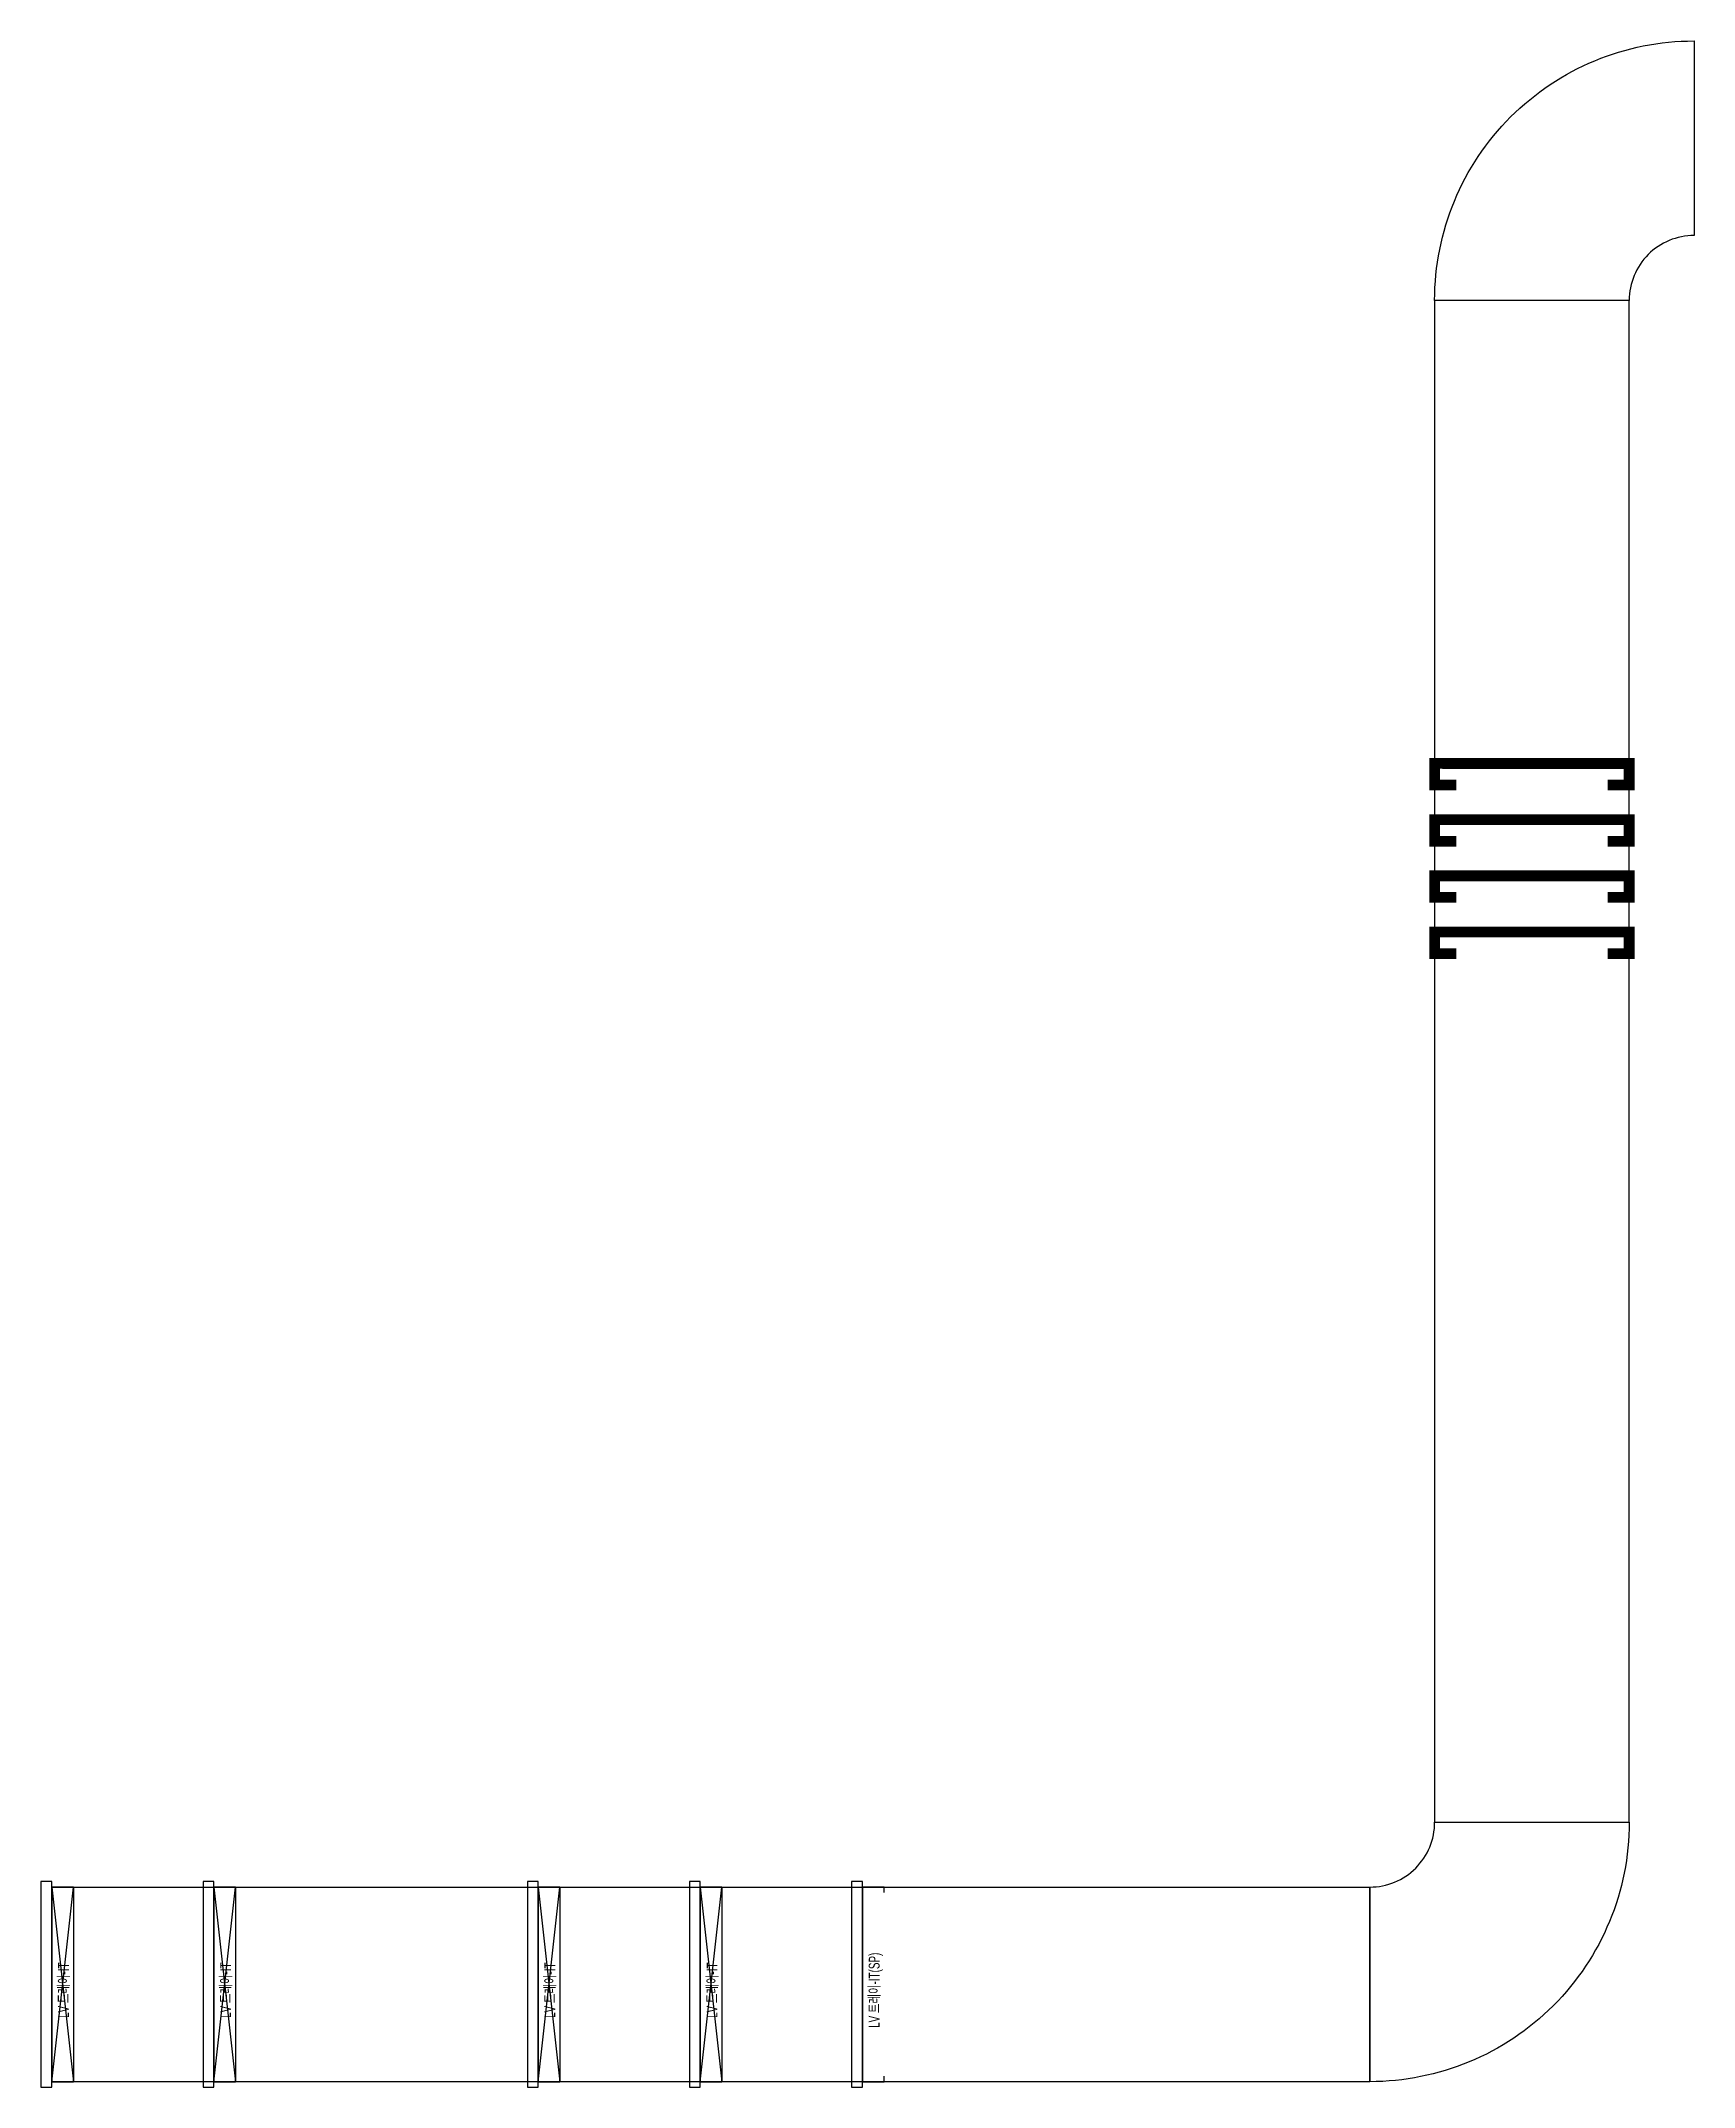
# Model space of a CAD drawing. Header units: millimetres. Extents: x -19577 to 374132, y 182625 to 847314.
# Drawn here: x 93904 to 101550, y 311842 to 321305 of the extents above; entities that cross this region are included whole.
import ezdxf
from ezdxf.enums import TextEntityAlignment as Align

# ---------------------------------------------------------------- set-up
doc = ezdxf.new("R2010")
doc.units = ezdxf.units.MM
doc.header["$LTSCALE"] = 150
doc.layers.add('-----26 Electrical Cable Tray_LV_STSPDU_B', color=41, linetype='Continuous')
doc.styles.add('ELEC', font='Dotum.ttf')

msp = doc.modelspace()

# ---------------------------------------------------------------- texts
at = {"color": 0, "style": 'ELEC', "width": 0.7}
for s, p in [('LV 트레이-IT', (94007.9, 312289.8)), ('LV 트레이-IT', (94757.9, 312289.8)), ('LV 트레이-IT', (96257.9, 312289.8)), ('LV 트레이-IT', (97007.9, 312289.8)), ('LV 트레이-IT(SP)', (97757.9, 312289.8))]:
    msp.add_text(s, height=50, rotation=90, dxfattribs=at).set_placement(p, align=Align.MIDDLE_CENTER)

# ---------------------------------------------------------------- linework, layer by layer
at = {"layer": '-----26 Electrical Cable Tray_LV_STSPDU_B', "elevation": 0}
for points in [[(101550.4, 320405), (101550.4, 320405, 0.414214), (101250.4, 320105), (101250.4, 320105), (100350.4, 320105, -0.414214), (101550.4, 321305)], [(101550.4, 320405), (101550.4, 320405, 0.414214), (101250.4, 320105), (101250.4, 320105), (100350.4, 320105, -0.414214), (101550.4, 321305)], [(101550.4, 320405), (101550.4, 320405, 0.414214), (101250.4, 320105), (101250.4, 320105), (100350.4, 320105, -0.414214), (101550.4, 321305)], [(101550.4, 320405), (101550.4, 320405, 0.414214), (101250.4, 320105), (101250.4, 320105), (100350.4, 320105, -0.414214), (101550.4, 321305)], [(101550.4, 320405), (101550.4, 320405, 0.414214), (101250.4, 320105), (101250.4, 320105), (100350.4, 320105, -0.414214), (101550.4, 321305)], [(101550.4, 320405), (101550.4, 320405, 0.414214), (101250.4, 320105), (101250.4, 320105), (100350.4, 320105, -0.414214), (101550.4, 321305)], [(101550.4, 320405), (101550.4, 320405, 0.414214), (101250.4, 320105), (101250.4, 320105), (100350.4, 320105, -0.414214), (101550.4, 321305)], [(101550.4, 320405), (101550.4, 320405, 0.414214), (101250.4, 320105), (101250.4, 320105), (100350.4, 320105, -0.414214), (101550.4, 321305)], [(100050.4, 312767), (100050.4, 312767, 0.414214), (100350.4, 313067), (100350.4, 313067), (101250.4, 313067, -0.414214), (100050.4, 311867)], [(100050.4, 312767), (100050.4, 312767, 0.414214), (100350.4, 313067), (100350.4, 313067), (101250.4, 313067, -0.414214), (100050.4, 311867)], [(100050.4, 312767), (100050.4, 312767, 0.414214), (100350.4, 313067), (100350.4, 313067), (101250.4, 313067, -0.414214), (100050.4, 311867)], [(100050.4, 312767), (100050.4, 312767, 0.414214), (100350.4, 313067), (100350.4, 313067), (101250.4, 313067, -0.414214), (100050.4, 311867)], [(100050.4, 312767), (100050.4, 312767, 0.414214), (100350.4, 313067), (100350.4, 313067), (101250.4, 313067, -0.414214), (100050.4, 311867)], [(100050.4, 312767), (100050.4, 312767, 0.414214), (100350.4, 313067), (100350.4, 313067), (101250.4, 313067, -0.414214), (100050.4, 311867)], [(100050.4, 312767), (100050.4, 312767, 0.414214), (100350.4, 313067), (100350.4, 313067), (101250.4, 313067, -0.414214), (100050.4, 311867)], [(100050.4, 312767), (100050.4, 312767, 0.414214), (100350.4, 313067), (100350.4, 313067), (101250.4, 313067, -0.414214), (100050.4, 311867)]]:
    msp.add_lwpolyline(points, format="xyb", close=True, dxfattribs=at)
for points in [[(100350.4, 313067), (101250.4, 313067), (101250.4, 320105), (100350.4, 320105)], [(100350.4, 313067), (101250.4, 313067), (101250.4, 320105), (100350.4, 320105)], [(100350.4, 313067), (101250.4, 313067), (101250.4, 320105), (100350.4, 320105)], [(100350.4, 313067), (101250.4, 313067), (101250.4, 320105), (100350.4, 320105)], [(100050.4, 312767), (100050.4, 311867), (93953.6, 311867), (93953.6, 312767)], [(93953.6, 311867), (93953.6, 312767), (94053.6, 312767), (94053.6, 311867)], [(100050.4, 312767), (100050.4, 311867), (94703.6, 311867), (94703.6, 312767)], [(94703.6, 311867), (94703.6, 312767), (94803.6, 312767), (94803.6, 311867)], [(100050.4, 312767), (100050.4, 311867), (96203.6, 311867), (96203.6, 312767)], [(96203.6, 311867), (96203.6, 312767), (96303.6, 312767), (96303.6, 311867)], [(100050.4, 312767), (100050.4, 311867), (96953.6, 311867), (96953.6, 312767)], [(96953.6, 311867), (96953.6, 312767), (97053.6, 312767), (97053.6, 311867)]]:
    msp.add_lwpolyline(points, close=True, dxfattribs=at)
at = {"layer": '-----26 Electrical Cable Tray_LV_STSPDU_B', "ltscale": 7.5, "const_width": 50, "elevation": 0}
for points in [[(100450.4, 317863.6), (100350.4, 317863.6), (100350.4, 317963.6), (101250.3, 317963.5), (101250.3, 317863.5), (101150.3, 317863.5)], [(100450.4, 317863.6), (100350.4, 317863.6), (100350.4, 317963.6), (101250.3, 317963.5), (101250.3, 317863.5), (101150.3, 317863.5)], [(100450.4, 317603.7), (100350.4, 317603.7), (100350.4, 317703.7), (101250.3, 317703.7), (101250.3, 317603.7), (101150.3, 317603.7)], [(100450.4, 317603.7), (100350.4, 317603.7), (100350.4, 317703.7), (101250.3, 317703.7), (101250.3, 317603.7), (101150.3, 317603.7)], [(100450.4, 317343.9), (100350.4, 317343.9), (100350.4, 317443.9), (101250.3, 317443.9), (101250.3, 317343.9), (101150.3, 317343.9)], [(100450.4, 317343.9), (100350.4, 317343.9), (100350.4, 317443.9), (101250.3, 317443.9), (101250.3, 317343.9), (101150.3, 317343.9)]]:
    msp.add_lwpolyline(points, dxfattribs=at)
at = {"layer": '-----26 Electrical Cable Tray_LV_STSPDU_B', "ltscale": 7.5, "const_width": 50}
msp.add_lwpolyline([(100450.4, 317084.1), (100350.4, 317084.1), (100350.4, 317184.1), (101250.3, 317184.1), (101250.3, 317084.1), (101150.3, 317084.1)], dxfattribs=at)
msp.add_lwpolyline([(100450.4, 317084.1), (100350.4, 317084.1), (100350.4, 317184.1), (101250.3, 317184.1), (101250.3, 317084.1), (101150.3, 317084.1)], dxfattribs=at)
at = {"layer": '-----26 Electrical Cable Tray_LV_STSPDU_B', "elevation": 0}
for points in [[(93953.6, 311867), (94053.6, 312767)], [(93953.6, 312767), (94053.6, 311867)], [(94703.6, 311867), (94803.6, 312767)], [(94703.6, 312767), (94803.6, 311867)], [(96203.6, 311867), (96303.6, 312767)], [(96203.6, 312767), (96303.6, 311867)], [(96953.6, 311867), (97053.6, 312767)], [(96953.6, 312767), (97053.6, 311867)]]:
    msp.add_lwpolyline(points, dxfattribs=at)
at = {"color": 0, "elevation": 0}
for points in [[(93953.6, 312792), (93903.6, 312792), (93903.6, 311842), (93953.6, 311842), (93953.6, 312792)], [(94053.6, 312742), (94053.6, 312767), (93953.6, 312767), (93953.6, 311867), (94053.6, 311867), (94053.6, 311892)], [(94703.6, 312792), (94653.6, 312792), (94653.6, 311842), (94703.6, 311842), (94703.6, 312792)], [(94803.6, 312742), (94803.6, 312767), (94703.6, 312767), (94703.6, 311867), (94803.6, 311867), (94803.6, 311892)], [(96203.6, 312792), (96153.6, 312792), (96153.6, 311842), (96203.6, 311842), (96203.6, 312792)], [(96303.6, 312742), (96303.6, 312767), (96203.6, 312767), (96203.6, 311867), (96303.6, 311867), (96303.6, 311892)], [(96953.6, 312792), (96903.6, 312792), (96903.6, 311842), (96953.6, 311842), (96953.6, 312792)], [(97053.6, 312742), (97053.6, 312767), (96953.6, 312767), (96953.6, 311867), (97053.6, 311867), (97053.6, 311892)], [(97053.6, 311892), (97053.6, 311867), (96953.6, 311867), (96953.6, 312767), (97053.6, 312767), (97053.6, 312742)], [(97703.6, 312792), (97653.6, 312792), (97653.6, 311842), (97703.6, 311842), (97703.6, 312792)], [(97803.6, 312742), (97803.6, 312767), (97703.6, 312767), (97703.6, 311867), (97803.6, 311867), (97803.6, 311892)]]:
    msp.add_lwpolyline(points, dxfattribs=at)

msp.set_redraw_order([(e.dxf.handle, doc.entitydb.next_handle()) for e in msp.query("TEXT MTEXT ATTDEF DIMENSION ARC_DIMENSION")])  # texts and dimensions are drawn at this point

doc.saveas('drawing.dxf')
